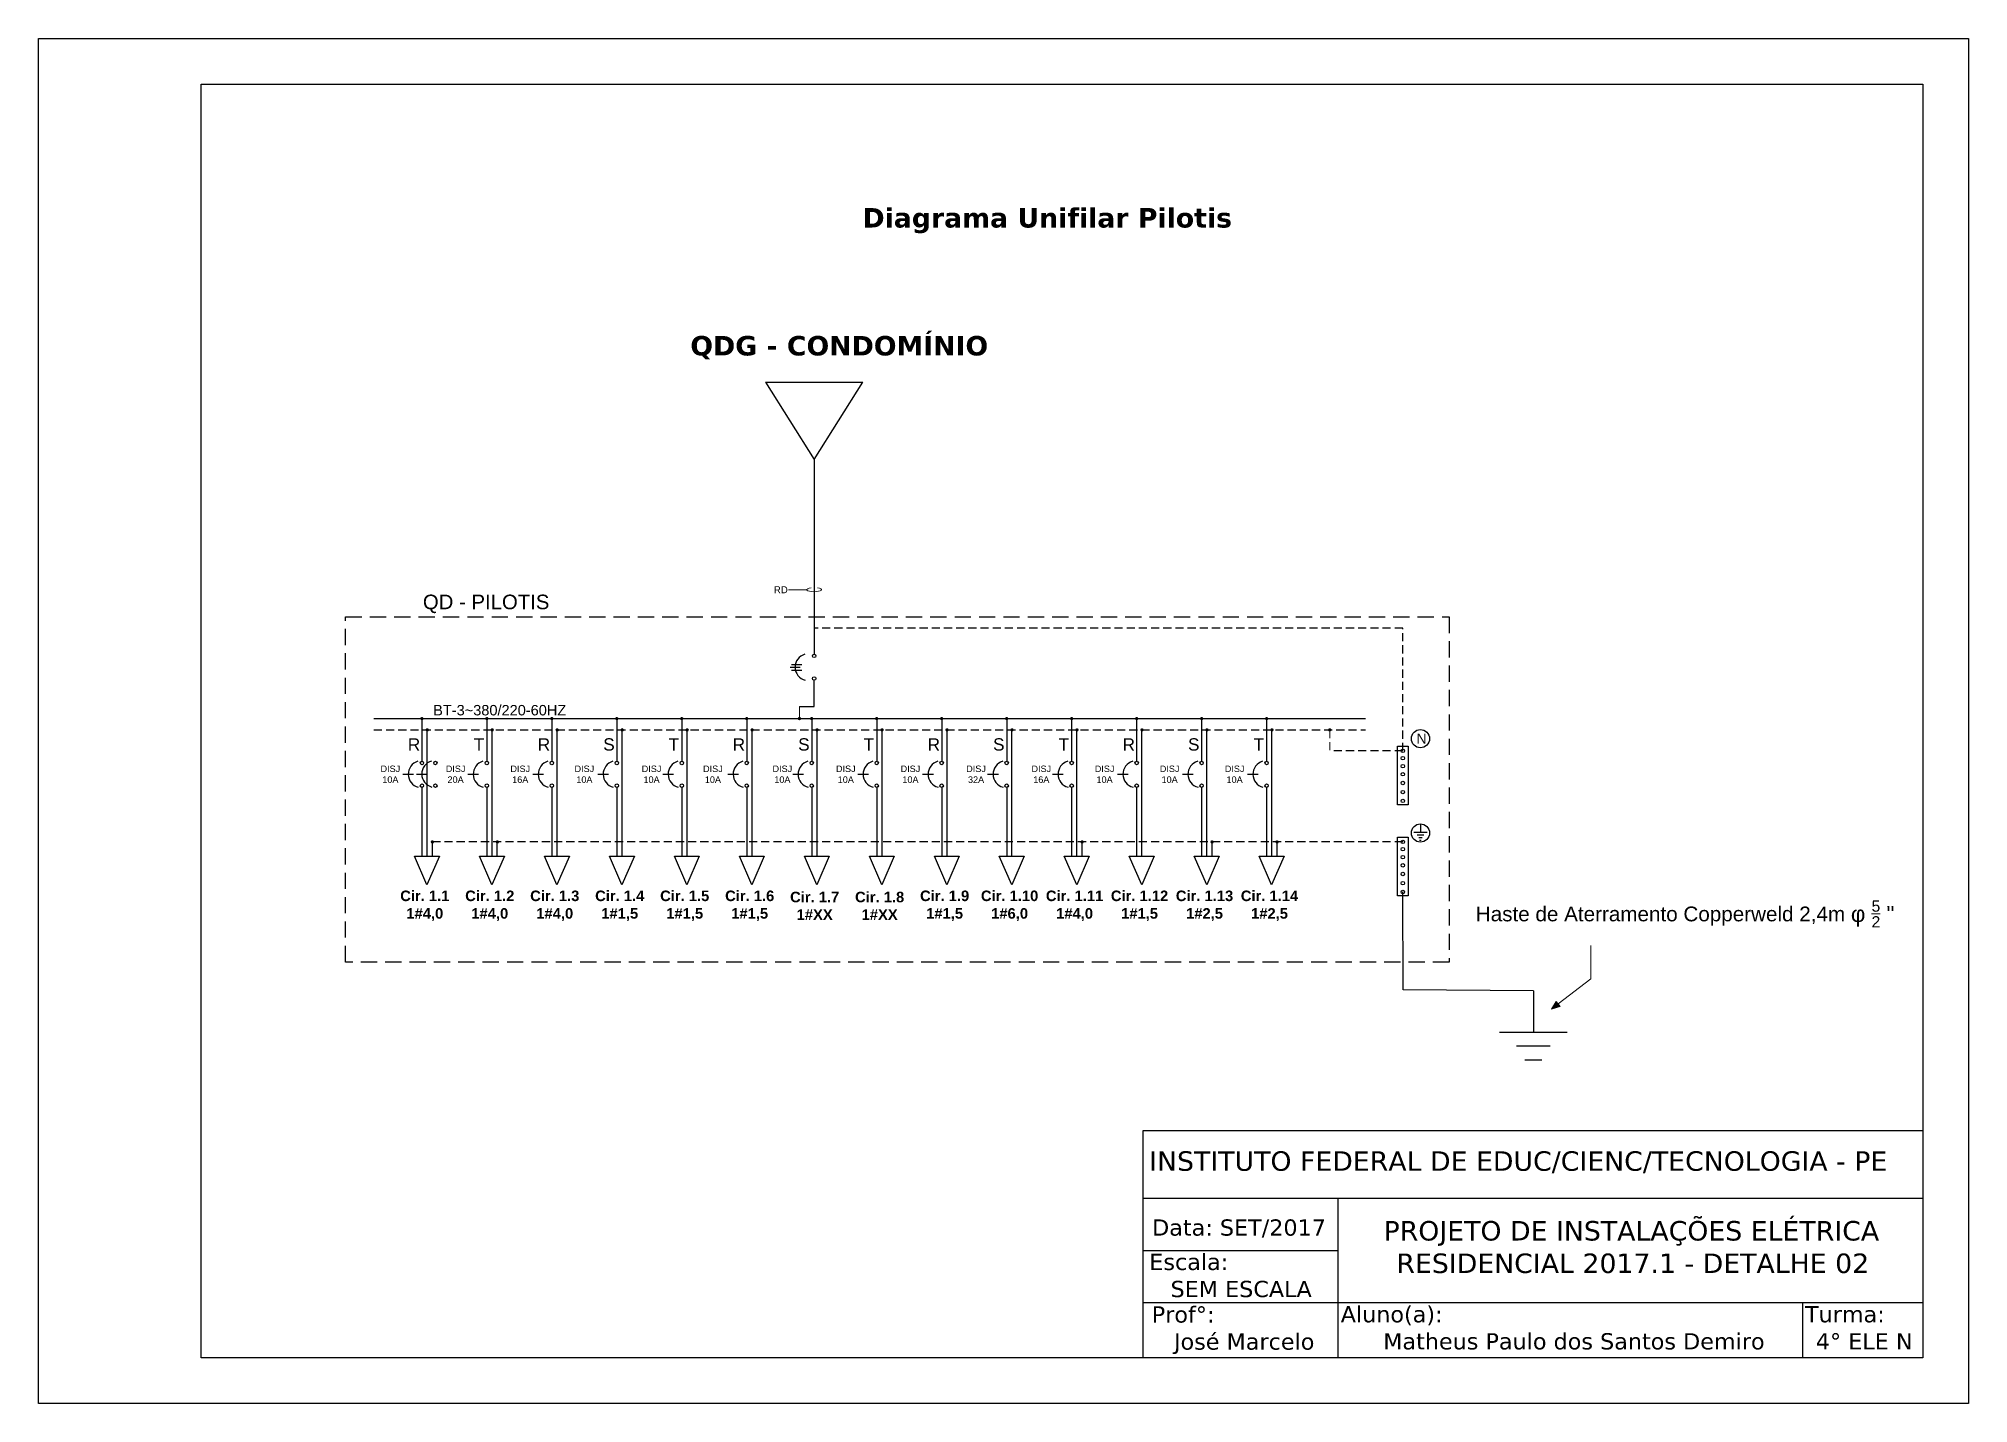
# Model space of a CAD drawing. Header units: millimetres. Extents: x 6732 to 8662, y 3965 to 4362.
# Drawn here: x 6732.4 to 7029.4, y 4045.5 to 4255.5 of the extents above; entities that cross this region are included whole.
import ezdxf

# ---------------------------------------------------------------- set-up
doc = ezdxf.new("R2010")
doc.units = ezdxf.units.MM
doc.linetypes.add('ACAD_ISO02W100', pattern=[15, 12, -3])
doc.linetypes.add('HIDDEN', pattern=[0.375, 0.25, -0.125])
doc.styles.add('ITALICC', font='italicc', dxfattribs={"height": 4})
doc.styles.get("Standard").update_dxf_attribs({"font": 'arial.ttf'})

msp = doc.modelspace()

# ---------------------------------------------------------------- texts
at = {"linetype": 'ACAD_ISO02W100', "lineweight": 13, "style": 'ITALICC'}
for s, width, heights, insert, char_height, attachment_point in [('{\\fVerdana|b1|i0|c0|p34;Diagrama Unifilar Pilotis}', 93.0363, [0], (6887.65, 4227.47), 3, 5), ('{\\fVerdana|b1|i0|c0|p34;QDG - CONDOMÍNIO}', 48.4293, [0], (6855.64, 4207.93), 3, 5), ('{\\fArial|b0|i0|c0|p34;QD - PILOTIS}', 34.076, [0], (6801.3, 4168.5), 2.24, 5), ('{\\fArial|b0|i0|c0|p34;RD}', 1108.9795, [0], (6846.65, 4170.68), 1.0688, 5), ('{\\fArial|b0|i0|c0|p34;BT-3~380/220-60HZ}', 1108.9795, [0], (6803.39, 4152.14), 1.6031, 5), ('{\\fArial|b0|i0|c0|p34;R}', 28.3602, [0], (6790.2, 4146.87), 1.9002, 5), ('{\\fArial|b0|i0|c0|p34;T}', 28.3602, [0], (6800.2, 4146.87), 1.9002, 5), ('{\\fArial|b0|i0|c0|p34;R}', 28.3602, [0], (6810.2, 4146.87), 1.9002, 5), ('{\\fArial|b0|i0|c0|p34;S}', 28.3602, [0], (6820.2, 4146.87), 1.9002, 5), ('{\\fArial|b0|i0|c0|p34;T}', 28.3602, [0], (6830.2, 4146.87), 1.9002, 5), ('{\\fArial|b0|i0|c0|p34;R}', 28.3602, [0], (6840.2, 4146.87), 1.9002, 5), ('{\\fArial|b0|i0|c0|p34;S}', 28.3602, [0], (6850.2, 4146.87), 1.9002, 5), ('{\\fArial|b0|i0|c0|p34;T}', 28.3602, [0], (6860.2, 4146.87), 1.9002, 5), ('{\\fArial|b0|i0|c0|p34;R}', 28.3602, [0], (6870.2, 4146.87), 1.9002, 5), ('{\\fArial|b0|i0|c0|p34;S}', 28.3602, [0], (6880.2, 4146.87), 1.9002, 5), ('{\\fArial|b0|i0|c0|p34;T}', 28.3602, [0], (6890.2, 4146.87), 1.9002, 5), ('{\\fArial|b0|i0|c0|p34;R}', 28.3602, [0], (6900.2, 4146.87), 1.9002, 5), ('{\\fArial|b0|i0|c0|p34;S}', 28.3602, [0], (6910.2, 4146.87), 1.9002, 5), ('{\\fArial|b0|i0|c0|p34;T}', 28.3602, [0], (6920.2, 4146.87), 1.9002, 5), ('{\\fArial|b0|i0|c0|p34;DISJ\\P10A}', 2.9864, [0], (6786.56, 4142.29), 1, 5), ('{\\fArial|b0|i0|c0|p34;DISJ\\P20A}', 2.9864, [0], (6796.6, 4142.29), 1, 5), ('{\\fArial|b0|i0|c0|p34;DISJ\\P16A}', 2.9864, [0], (6806.55, 4142.29), 1, 5), ('{\\fArial|b0|i0|c0|p34;DISJ^J10A}', 2.9864, [0], (6816.42, 4142.29), 1, 5), ('{\\fArial|b0|i0|c0|p34;DISJ\\P10A}', 2.9864, [0], (6826.76, 4142.29), 1, 5), ('{\\fArial|b0|i0|c0|p34;DISJ\\P10A}', 2.9864, [0], (6836.2, 4142.29), 1, 5), ('{\\fArial|b0|i0|c0|p34;DISJ\\P10A}', 2.9864, [0], (6846.89, 4142.29), 1, 5), ('{\\fArial|b0|i0|c0|p34;DISJ\\P10A}', 2.9864, [0], (6856.65, 4142.29), 1, 5), ('{\\fArial|b0|i0|c0|p34;DISJ\\P10A}', 2.9864, [0], (6866.6, 4142.29), 1, 5), ('{\\fArial|b0|i0|c0|p34;DISJ\\P32A}', 2.9864, [0], (6876.7, 4142.29), 1, 5), ('{\\fArial|b0|i0|c0|p34;DISJ\\P16A}', 2.9864, [0], (6886.74, 4142.29), 1, 5), ('{\\fArial|b0|i0|c0|p34;DISJ\\P10A}', 2.9864, [2.7], (6896.48, 4142.29), 1, 5), ('{\\fArial|b0|i0|c0|p34;DISJ\\P10A}', 2.9864, [0], (6906.49, 4142.29), 1, 5), ('{\\fArial|b0|i0|c0|p34;DISJ\\P10A}', 2.9864, [0], (6916.49, 4142.29), 1, 5), ('{\\fArial|b1|i0|c0|p34;Cir. 1.1\\P1#4,0}', 123.3524, [0], (6791.86, 4122.05), 1.6241, 5), ('{\\fArial|b1|i0|c0|p34;Cir. 1.2\\P1#4,0}', 123.3524, [0], (6801.86, 4122.05), 1.6241, 5), ('{\\fArial|b1|i0|c0|p34;Cir. 1.3\\P1#4,0}', 123.3524, [0], (6811.86, 4122.05), 1.6241, 5), ('{\\fArial|b1|i0|c0|p34;Cir. 1.4\\P1#1,5}', 123.3524, [0], (6821.86, 4122.05), 1.6241, 5), ('{\\fArial|b1|i0|c0|p34;Cir. 1.5\\P1#1,5}', 123.3524, [0], (6831.86, 4122.05), 1.6241, 5), ('{\\fArial|b1|i0|c0|p34;Cir. 1.6\\P1#1,5}', 123.3524, [0], (6841.86, 4122.05), 1.6241, 5), ('{\\fArial|b1|i0|c0|p34;Cir. 1.7\\P1#XX}', 123.3524, [0], (6851.86, 4122.05), 1.6241, 5), ('{\\fArial|b1|i0|c0|p34;Cir. 1.8\\P1#XX}', 123.3524, [0], (6861.86, 4122.05), 1.6241, 5), ('{\\fArial|b1|i0|c0|p34;Cir. 1.9\\P1#1,5}', 123.3524, [0], (6871.86, 4122.05), 1.6241, 5), ('{\\fArial|b1|i0|c0|p34;Cir. 1.10\\P1#6,0}', 123.3524, [0], (6881.86, 4122.05), 1.6241, 5), ('{\\fArial|b1|i0|c0|p34;Cir. 1.11\\P1#4,0}', 123.3524, [0], (6891.86, 4122.05), 1.6241, 5), ('{\\fArial|b1|i0|c0|p34;Cir. 1.12\\P1#1,5}', 123.3524, [0], (6901.86, 4122.05), 1.6241, 5), ('{\\fArial|b1|i0|c0|p34;Cir. 1.13\\P1#2,5}', 123.3524, [0], (6911.86, 4122.05), 1.6241, 5), ('{\\fArial|b1|i0|c0|p34;Cir. 1.14\\P1#2,5}', 123.3524, [0], (6921.86, 4122.05), 1.6241, 5), ('\\A1;{\\fArial|b0|i0|c0|p34;Haste de Aterramento Copperweld 2,4m \\H1.08333x;φ \\H0.7x;\\S5/2;\\H1.42857x; \\H1x;"}', 606.3039, [0], (6953.61, 4120.8), 2.27366, 4)]:
    msp.add_mtext_dynamic_manual_height_columns(s, width=width, gutter_width=20, heights=heights, dxfattribs=dict(at, insert=insert, char_height=char_height, attachment_point=attachment_point))
at = {"attachment_point": 1}
for s, width, insert, char_height in [('{\\fArial|b0|i0|c0|p34;N}', 48.7919, (6944.48, 4148.55), 1.5459), ('\\pi0.66329;{\\fVerdana|b0|i0|c0|p34;INSTITUTO FEDERAL DE EDUC/CIENC/TECNOLOGIA - PE}', 119.1667, (6902.67, 4084.28), 3), ('{\\fVerdana|b0|i0|c0|p34;Data: SET/2017}', 27.6633, (6903.79, 4073.8), 2.5), ('\\pi20.27612;{\\fVerdana|b0|i0|c0|p34;PROJETO DE INSTALAÇÕES ELÉTRICA \\P\\pi22.24657;RESIDENCIAL 2017.1 - DETALHE 02\\H1.11484x; }', 119.1667, (6919.14, 4073.55), 3), ('{\\fVerdana|b0|i0|c0|p34;Escala: \\P   SEM ESCALA}', 37.9283, (6903.36, 4068.51), 2.5), ('{\\fVerdana|b0|i0|c0|p34;Prof°:\\P\\pi3.41904;José Marcelo}', 28.5859, (6903.74, 4060.42), 2.5), ('{\\fVerdana|b0|i0|c0|p34;Aluno(a): \\P      Matheus Paulo dos Santos Demiro}', 90, (6932.82, 4060.46), 2.5), ('{\\fVerdana|b0|i0|c0|p34;Turma: \\P\\pi1.66523;4° ELE N}', 18.1743, (7004.27, 4060.46), 2.5)]:
    msp.add_mtext_dynamic_manual_height_columns(s, width=width, gutter_width=12.5, heights=[0], dxfattribs=dict(at, insert=insert, char_height=char_height))

# ---------------------------------------------------------------- hatches: boundary and pattern name
at = {"linetype": 'ACAD_ISO02W100', "lineweight": 13}
h = msp.add_hatch(color=256, dxfattribs=at)
h.dxf.hatch_style = 1
h.paths.add_polyline_path([(6791.15, 4150.86, 1), (6791.67, 4150.86, 1)])
h = msp.add_hatch(color=256, dxfattribs=at)
h.dxf.hatch_style = 1
h.paths.add_polyline_path([(6791.97, 4149.12, 1), (6792.5, 4149.12, 1)])
h = msp.add_hatch(color=256, dxfattribs=at)
h.dxf.hatch_style = 1
h.paths.add_polyline_path([(6801.15, 4150.86, 1), (6801.67, 4150.86, 1)])
h = msp.add_hatch(color=256, dxfattribs=at)
h.dxf.hatch_style = 1
h.paths.add_polyline_path([(6801.97, 4149.12, 1), (6802.5, 4149.12, 1)])
h = msp.add_hatch(color=256, dxfattribs=at)
h.dxf.hatch_style = 1
h.paths.add_polyline_path([(6811.15, 4150.86, 1), (6811.67, 4150.86, 1)])
h = msp.add_hatch(color=256, dxfattribs=at)
h.dxf.hatch_style = 1
h.paths.add_polyline_path([(6811.97, 4149.12, 1), (6812.5, 4149.12, 1)])
h = msp.add_hatch(color=256, dxfattribs=at)
h.dxf.hatch_style = 1
h.paths.add_polyline_path([(6821.15, 4150.86, 1), (6821.67, 4150.86, 1)])
h = msp.add_hatch(color=256, dxfattribs=at)
h.dxf.hatch_style = 1
h.paths.add_polyline_path([(6821.97, 4149.12, 1), (6822.5, 4149.12, 1)])
h = msp.add_hatch(color=256, dxfattribs=at)
h.dxf.hatch_style = 1
h.paths.add_polyline_path([(6831.15, 4150.86, 1), (6831.67, 4150.86, 1)])
h = msp.add_hatch(color=256, dxfattribs=at)
h.dxf.hatch_style = 1
h.paths.add_polyline_path([(6831.97, 4149.12, 1), (6832.5, 4149.12, 1)])
h = msp.add_hatch(color=256, dxfattribs=at)
h.dxf.hatch_style = 1
h.paths.add_polyline_path([(6841.15, 4150.86, 1), (6841.67, 4150.86, 1)])
h = msp.add_hatch(color=256, dxfattribs=at)
h.dxf.hatch_style = 1
h.paths.add_polyline_path([(6841.97, 4149.12, 1), (6842.5, 4149.12, 1)])
h = msp.add_hatch(color=256, dxfattribs=at)
h.dxf.hatch_style = 1
h.paths.add_polyline_path([(6849.25, 4150.86, 1), (6849.78, 4150.86, 1)])
h = msp.add_hatch(color=256, dxfattribs=at)
h.dxf.hatch_style = 1
h.paths.add_polyline_path([(6851.15, 4150.86, 1), (6851.67, 4150.86, 1)])
h = msp.add_hatch(color=256, dxfattribs=at)
h.dxf.hatch_style = 1
h.paths.add_polyline_path([(6851.97, 4149.12, 1), (6852.5, 4149.12, 1)])
h = msp.add_hatch(color=256, dxfattribs=at)
h.dxf.hatch_style = 1
h.paths.add_polyline_path([(6861.15, 4150.86, 1), (6861.67, 4150.86, 1)])
h = msp.add_hatch(color=256, dxfattribs=at)
h.dxf.hatch_style = 1
h.paths.add_polyline_path([(6861.97, 4149.12, 1), (6862.5, 4149.12, 1)])
h = msp.add_hatch(color=256, dxfattribs=at)
h.dxf.hatch_style = 1
h.paths.add_polyline_path([(6871.15, 4150.86, 1), (6871.67, 4150.86, 1)])
h = msp.add_hatch(color=256, dxfattribs=at)
h.dxf.hatch_style = 1
h.paths.add_polyline_path([(6871.97, 4149.12, 1), (6872.5, 4149.12, 1)])
h = msp.add_hatch(color=256, dxfattribs=at)
h.dxf.hatch_style = 1
h.paths.add_polyline_path([(6881.15, 4150.86, 1), (6881.67, 4150.86, 1)])
h = msp.add_hatch(color=256, dxfattribs=at)
h.dxf.hatch_style = 1
h.paths.add_polyline_path([(6881.97, 4149.12, 1), (6882.5, 4149.12, 1)])
h = msp.add_hatch(color=256, dxfattribs=at)
h.dxf.hatch_style = 1
h.paths.add_polyline_path([(6891.15, 4150.86, 1), (6891.67, 4150.86, 1)])
h = msp.add_hatch(color=256, dxfattribs=at)
h.dxf.hatch_style = 1
h.paths.add_polyline_path([(6891.97, 4149.12, 1), (6892.5, 4149.12, 1)])
h = msp.add_hatch(color=256, dxfattribs=at)
h.dxf.hatch_style = 1
h.paths.add_polyline_path([(6901.15, 4150.86, 1), (6901.67, 4150.86, 1)])
h = msp.add_hatch(color=256, dxfattribs=at)
h.dxf.hatch_style = 1
h.paths.add_polyline_path([(6901.97, 4149.12, 1), (6902.5, 4149.12, 1)])
h = msp.add_hatch(color=256, dxfattribs=at)
h.dxf.hatch_style = 1
h.paths.add_polyline_path([(6911.15, 4150.86, 1), (6911.67, 4150.86, 1)])
h = msp.add_hatch(color=256, dxfattribs=at)
h.dxf.hatch_style = 1
h.paths.add_polyline_path([(6911.97, 4149.12, 1), (6912.5, 4149.12, 1)])
h = msp.add_hatch(color=256, dxfattribs=at)
h.dxf.hatch_style = 1
h.paths.add_polyline_path([(6921.15, 4150.86, 1), (6921.67, 4150.86, 1)])
h = msp.add_hatch(color=256, dxfattribs=at)
h.dxf.hatch_style = 1
h.paths.add_polyline_path([(6921.97, 4149.12, 1), (6922.5, 4149.12, 1)])
h = msp.add_hatch(color=256, dxfattribs=at)
h.dxf.hatch_style = 1
h.paths.add_polyline_path([(6930.87, 4149.12, 1), (6931.4, 4149.12, 1)])
h = msp.add_hatch(color=256, dxfattribs=at)
h.dxf.hatch_style = 1
h.paths.add_polyline_path([(6792.76, 4131.88, 1), (6793.29, 4131.88, 1)])
h = msp.add_hatch(color=256, dxfattribs=at)
h.dxf.hatch_style = 1
h.paths.add_polyline_path([(6802.76, 4131.88, 1), (6803.29, 4131.88, 1)])
h = msp.add_hatch(color=256, dxfattribs=at)
h.dxf.hatch_style = 1
h.paths.add_polyline_path([(6892.76, 4131.88, 1), (6893.29, 4131.88, 1)])
h = msp.add_hatch(color=256, dxfattribs=at)
h.dxf.hatch_style = 1
h.paths.add_polyline_path([(6912.76, 4131.88, 1), (6913.29, 4131.88, 1)])
h = msp.add_hatch(color=256, dxfattribs=at)
h.dxf.hatch_style = 1
h.paths.add_polyline_path([(6922.76, 4131.88, 1), (6923.29, 4131.88, 1)])
h = msp.add_hatch(color=256, dxfattribs=at)
h.dxf.hatch_style = 1
h.paths.add_polyline_path([(6966.58, 4106.57), (6965.99, 4107.33), (6965.27, 4106.17)])

# ---------------------------------------------------------------- linework, layer by layer
at = {"ltscale": 3}
for p, q in [((6732.42, 4255.49), (7029.42, 4255.49)), ((6732.42, 4045.49), (6732.42, 4255.49)), ((7029.42, 4255.49), (7029.42, 4045.49)), ((6757.42, 4248.49), (7022.42, 4248.49)), ((6757.42, 4052.49), (6757.42, 4248.49)), ((7022.42, 4248.49), (7022.42, 4052.49)), ((7022.42, 4052.49), (6757.42, 4052.49)), ((7029.42, 4045.49), (6732.42, 4045.49))]:
    msp.add_line(p, q, dxfattribs=at)
for p, q in [((6844.29, 4202.61), (6859.29, 4202.61)), ((6844.29, 4202.61), (6851.79, 4190.71)), ((6851.79, 4190.71), (6859.29, 4202.61)), ((6851.79, 4190.71), (6851.79, 4160.77)), ((6848.07, 4158.75), (6849.63, 4158.75)), ((6848.31, 4159.2), (6849.87, 4159.2)), ((6848.31, 4158.3), (6849.87, 4158.3)), ((6851.79, 4152.7), (6851.79, 4156.77)), ((6849.52, 4152.7), (6851.79, 4152.7)), ((6784.02, 4150.86), (6936.61, 4150.86)), ((6791.41, 4150.86), (6791.41, 4144.29)), ((6792.23, 4129.67), (6792.23, 4149.12)), ((6801.41, 4150.86), (6801.41, 4144.29)), ((6802.23, 4129.67), (6802.23, 4149.12)), ((6811.41, 4150.86), (6811.41, 4144.29)), ((6812.23, 4129.67), (6812.23, 4149.12)), ((6821.41, 4150.86), (6821.41, 4144.29)), ((6822.23, 4129.67), (6822.23, 4149.12)), ((6831.41, 4150.86), (6831.41, 4144.29)), ((6832.23, 4129.67), (6832.23, 4149.12)), ((6841.41, 4150.86), (6841.41, 4144.29)), ((6842.23, 4129.67), (6842.23, 4149.12)), ((6851.41, 4150.86), (6851.41, 4144.29)), ((6852.23, 4129.67), (6852.23, 4149.12)), ((6861.41, 4150.86), (6861.41, 4144.29)), ((6862.23, 4129.67), (6862.23, 4149.12)), ((6871.41, 4150.86), (6871.41, 4144.29)), ((6872.23, 4129.67), (6872.23, 4149.12)), ((6881.41, 4150.86), (6881.41, 4144.29)), ((6882.23, 4129.67), (6882.23, 4149.12)), ((6891.41, 4150.86), (6891.41, 4144.29)), ((6892.23, 4129.67), (6892.23, 4149.12)), ((6901.41, 4150.86), (6901.41, 4144.29)), ((6902.23, 4129.67), (6902.23, 4149.12)), ((6911.41, 4150.86), (6911.41, 4144.29)), ((6912.23, 4129.67), (6912.23, 4149.12)), ((6921.41, 4150.86), (6921.41, 4144.29)), ((6922.23, 4129.67), (6922.23, 4149.12)), ((6788.48, 4142.3), (6790.13, 4142.3)), ((6790.56, 4142.3), (6792.21, 4142.3)), ((6791.41, 4140.26), (6791.41, 4129.67)), ((6798.48, 4142.3), (6800.13, 4142.3)), ((6801.41, 4140.26), (6801.41, 4129.67)), ((6808.48, 4142.3), (6810.13, 4142.3)), ((6811.41, 4140.26), (6811.41, 4129.67)), ((6818.48, 4142.3), (6820.13, 4142.3)), ((6821.41, 4140.26), (6821.41, 4129.67)), ((6828.48, 4142.3), (6830.13, 4142.3)), ((6831.41, 4140.26), (6831.41, 4129.67)), ((6838.48, 4142.3), (6840.13, 4142.3)), ((6841.41, 4140.26), (6841.41, 4129.67)), ((6848.48, 4142.3), (6850.13, 4142.3)), ((6851.41, 4140.26), (6851.41, 4129.67)), ((6858.48, 4142.3), (6860.13, 4142.3)), ((6861.41, 4140.26), (6861.41, 4129.67)), ((6868.48, 4142.3), (6870.13, 4142.3)), ((6871.41, 4140.26), (6871.41, 4129.67)), ((6878.48, 4142.3), (6880.13, 4142.3)), ((6881.41, 4140.26), (6881.41, 4129.67)), ((6888.48, 4142.3), (6890.13, 4142.3)), ((6891.41, 4140.26), (6891.41, 4129.67)), ((6898.48, 4142.3), (6900.13, 4142.3)), ((6901.41, 4140.26), (6901.41, 4129.67)), ((6908.48, 4142.3), (6910.13, 4142.3)), ((6911.41, 4140.26), (6911.41, 4129.67)), ((6918.48, 4142.3), (6920.13, 4142.3)), ((6921.41, 4140.26), (6921.41, 4129.67)), ((6945.09, 4134.65), (6945.09, 4133.39)), ((6944.05, 4133.39), (6946.13, 4133.39)), ((6944.57, 4132.97), (6945.61, 4132.97)), ((6944.83, 4132.54), (6945.35, 4132.54)), ((6944.96, 4132.17), (6945.22, 4132.17)), ((6942.45, 4109.12), (6942.38, 4124.18)), ((6962.47, 4108.95), (6942.45, 4109.12)), ((6962.47, 4108.95), (6962.47, 4102.62)), ((6957.26, 4102.62), (6967.68, 4102.62)), ((6959.87, 4100.53), (6965.08, 4100.53)), ((6961.17, 4098.37), (6963.77, 4098.37)), ((6902.42, 4052.49), (6902.42, 4087.49)), ((6902.42, 4087.49), (7022.42, 4087.49)), ((7022.42, 4076.99), (6902.42, 4076.99)), ((6932.42, 4052.49), (6932.42, 4076.99)), ((6902.42, 4068.99), (6932.42, 4068.99)), ((6902.42, 4060.99), (7022.42, 4060.99)), ((7003.88, 4060.99), (7003.88, 4052.49))]:
    msp.add_line(p, q)
at = {"lineweight": 13}
msp.add_line((6850.66, 4170.69), (6847.81, 4170.69), dxfattribs=at)
at = {"linetype": 'HIDDEN', "ltscale": 5}
for p, q in [((6942.38, 4164.79), (6851.79, 4164.79)), ((6942.38, 4145.89), (6942.38, 4164.79)), ((6784.02, 4149.12), (6936.61, 4149.12)), ((6942.38, 4145.89), (6931.14, 4145.89)), ((6942.38, 4131.88), (6793.02, 4131.88))]:
    msp.add_line(p, q, dxfattribs=at)
at = {"linetype": 'ACAD_ISO02W100', "lineweight": 13}
for p, q in [((6849.52, 4152.7), (6849.52, 4150.86)), ((6971.32, 4115.95), (6971.32, 4110.81)), ((6971.32, 4110.81), (6966.29, 4106.95)), ((6965.27, 4106.17), (6965.99, 4107.33)), ((6965.27, 4106.17), (6966.58, 4106.57)), ((6965.99, 4107.33), (6966.58, 4106.57))]:
    msp.add_line(p, q, dxfattribs=at)
at = {"linetype": 'HIDDEN', "lineweight": 13, "ltscale": 5}
msp.add_line((6931.14, 4149.12), (6931.14, 4145.89), dxfattribs=at)
at = {"linetype": 'HIDDEN', "ltscale": 60}
for p, q in [((6793.02, 4129.67), (6793.02, 4131.88)), ((6803.02, 4129.67), (6803.02, 4131.88)), ((6893.02, 4129.67), (6893.02, 4131.88)), ((6913.02, 4129.67), (6913.02, 4131.88)), ((6923.02, 4129.67), (6923.02, 4131.88))]:
    msp.add_line(p, q, dxfattribs=at)
at = {"linetype": 'HIDDEN', "ltscale": 10}
msp.add_lwpolyline([(6779.66, 4166.51), (6949.51, 4166.51), (6949.51, 4113.4), (6779.66, 4113.4)], close=True, dxfattribs=at)
for points in [[(6941.55, 4146.62), (6943.21, 4146.62), (6943.21, 4137.59), (6941.55, 4137.59)], [(6941.55, 4132.62), (6943.21, 4132.62), (6943.21, 4123.59), (6941.55, 4123.59)], [(6794.11, 4129.67), (6792.19, 4125.3), (6790.28, 4129.67)], [(6804.11, 4129.67), (6802.19, 4125.3), (6800.28, 4129.67)], [(6814.11, 4129.67), (6812.19, 4125.3), (6810.28, 4129.67)], [(6824.11, 4129.67), (6822.19, 4125.3), (6820.28, 4129.67)], [(6834.11, 4129.67), (6832.19, 4125.3), (6830.28, 4129.67)], [(6844.11, 4129.67), (6842.19, 4125.3), (6840.28, 4129.67)], [(6854.11, 4129.67), (6852.19, 4125.3), (6850.28, 4129.67)], [(6864.11, 4129.67), (6862.19, 4125.3), (6860.28, 4129.67)], [(6874.11, 4129.67), (6872.19, 4125.3), (6870.28, 4129.67)], [(6884.11, 4129.67), (6882.19, 4125.3), (6880.28, 4129.67)], [(6894.11, 4129.67), (6892.19, 4125.3), (6890.28, 4129.67)], [(6904.11, 4129.67), (6902.19, 4125.3), (6900.28, 4129.67)], [(6914.11, 4129.67), (6912.19, 4125.3), (6910.28, 4129.67)], [(6924.11, 4129.67), (6922.19, 4125.3), (6920.28, 4129.67)]]:
    msp.add_lwpolyline(points, close=True)
for centre, radius in [((6851.79, 4160.5), 0.264), ((6851.79, 4157.03), 0.264), ((6945.09, 4147.77), 1.4), ((6942.38, 4145.89), 0.264), ((6791.41, 4144.03), 0.264), ((6793.49, 4144.03), 0.264), ((6801.41, 4144.03), 0.264), ((6811.41, 4144.03), 0.264), ((6821.41, 4144.03), 0.264), ((6831.41, 4144.03), 0.264), ((6841.41, 4144.03), 0.264), ((6851.41, 4144.03), 0.264), ((6861.41, 4144.03), 0.264), ((6871.41, 4144.03), 0.264), ((6881.41, 4144.03), 0.264), ((6891.41, 4144.03), 0.264), ((6901.41, 4144.03), 0.264), ((6911.41, 4144.03), 0.264), ((6921.41, 4144.03), 0.264), ((6942.38, 4144.77), 0.264), ((6942.38, 4143.54), 0.264), ((6791.41, 4140.53), 0.264), ((6793.49, 4140.53), 0.264), ((6801.41, 4140.53), 0.264), ((6811.41, 4140.53), 0.264), ((6821.41, 4140.53), 0.264), ((6831.41, 4140.53), 0.264), ((6841.41, 4140.53), 0.264), ((6851.41, 4140.53), 0.264), ((6861.41, 4140.53), 0.264), ((6871.41, 4140.53), 0.264), ((6881.41, 4140.53), 0.264), ((6891.41, 4140.53), 0.264), ((6901.41, 4140.53), 0.264), ((6911.41, 4140.53), 0.264), ((6921.41, 4140.53), 0.264), ((6942.38, 4142.29), 0.264), ((6942.38, 4140.95), 0.264), ((6942.38, 4139.55), 0.264), ((6942.38, 4138.19), 0.264), ((6945.09, 4133.25), 1.4), ((6942.38, 4131.88), 0.264), ((6942.38, 4130.77), 0.264), ((6942.38, 4129.54), 0.264), ((6942.38, 4128.28), 0.264), ((6942.38, 4126.94), 0.264), ((6942.38, 4125.54), 0.264), ((6942.38, 4124.18), 0.264)]:
    msp.add_circle(centre, radius)
for centre in [(6850.92, 4158.77), (6791.38, 4142.3), (6793.46, 4142.33), (6801.38, 4142.3), (6811.38, 4142.3), (6821.38, 4142.3), (6831.38, 4142.3), (6841.38, 4142.3), (6851.38, 4142.3), (6861.38, 4142.3), (6871.38, 4142.3), (6881.38, 4142.3), (6891.38, 4142.3), (6901.38, 4142.3), (6911.38, 4142.3), (6921.38, 4142.3)]:
    msp.add_arc(centre, 2.07, 106.1004, 255.3696)
at = {"lineweight": 13, "extrusion": (0, 0, -1)}
msp.add_ellipse((6851.79, 4170.69), major_axis=(1.13, 0), ratio=0.270441, start_param=5.172783, end_param=10.59046, dxfattribs=at)

msp.set_redraw_order([(e.dxf.handle, doc.entitydb.next_handle()) for e in msp.query("TEXT MTEXT ATTDEF DIMENSION ARC_DIMENSION")])  # texts and dimensions are drawn at this point

doc.saveas('drawing.dxf')
